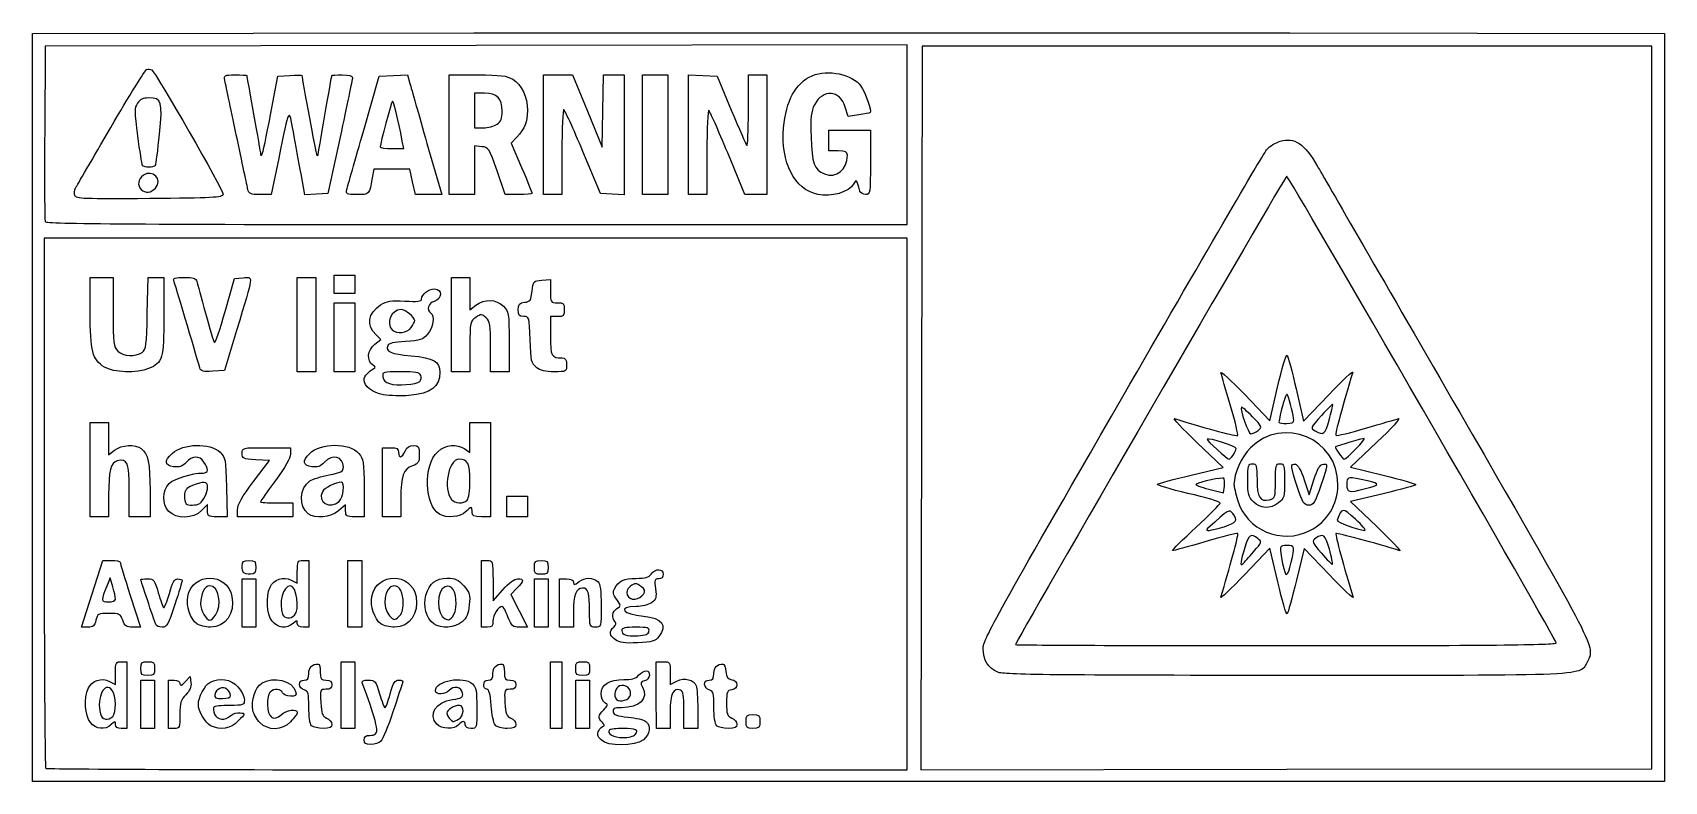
# Model space of a CAD drawing. Extents: x 11.81 to 19.34, y 118.47 to 121.92.
import ezdxf

# ---------------------------------------------------------------- set-up
doc = ezdxf.new("R2010")
doc.units = 0
doc.layers.add('Image', color=7, linetype='CONTINUOUS')

msp = doc.modelspace()

# ---------------------------------------------------------------- linework, layer by layer
at = {"layer": 'Image', "color": 7}
for points in [[(17.615572, 121.92126), (19.344285, 121.91846), (19.344285, 120.19253), (19.344285, 118.466599), (15.578825, 118.466599), (11.813367, 118.466599), (11.813367, 120.192529)], [(11.813367, 120.192529), (11.813367, 121.918452), (13.850113, 121.921252)], [(15.849688, 121.451394), (15.849688, 121.865676), (13.860739, 121.862976), (11.871791, 121.860276), (11.868991, 121.461994)], [(12.911362, 121.54383), (12.944752, 121.722293), (13.000432, 121.725493)], [(13.341224, 121.47261), (13.412754, 121.722225), (13.478204, 121.725325), (13.543654, 121.728425), (13.554634, 121.688105)], [(13.735932, 121.451367), (13.735932, 121.727536), (13.866051, 121.727496)], [(14.17143, 121.451367), (14.17143, 121.727536), (14.23826, 121.727536), (14.30509, 121.727536), (14.37369, 121.560927), (14.44229, 121.394317), (14.44519, 121.560927), (14.44809, 121.727536), (14.49562, 121.727536), (14.54315, 121.727536), (14.54315, 121.450812), (14.54315, 121.174088), (14.48836, 121.177288), (14.43357, 121.180488), (14.35292, 121.374212)], [(14.840608, 121.45189), (14.840608, 121.728567), (14.906918, 121.725367), (14.973228, 121.722167), (15.038018, 121.565397)], [(15.116688, 121.561068), (15.116688, 121.727478), (15.159178, 121.727478), (15.201658, 121.727478), (15.201658, 121.451309), (15.201658, 121.17514), (15.151198, 121.175339), (15.100738, 121.175539), (15.021228, 121.367452)], [(13.898919, 121.642567), (13.852769, 121.642567), (13.852769, 121.562897), (13.852769, 121.483227), (13.892899, 121.483227)], [(15.625758, 121.542633), (15.577098, 121.535633), (15.564108, 121.578993)], [(13.232722, 121.440847), (13.176562, 121.180611), (13.123072, 121.177411), (13.069592, 121.174311), (13.052212, 121.270411)], [(13.633424, 121.411443), (13.701234, 121.175106), (13.640604, 121.175106), (13.579974, 121.175106), (13.566904, 121.233526), (13.553834, 121.291946), (13.470804, 121.291946), (13.387774, 121.291946), (13.380774, 121.252116)], [(13.471714, 121.387602), (13.526144, 121.387602), (13.519444, 121.422157)], [(13.88618, 121.396283), (13.85278, 121.399583), (13.85278, 121.28738), (13.85278, 121.175177), (13.79436, 121.175177), (13.73594, 121.175177), (13.735932, 121.451367)], [(13.863027, 121.037085), (15.849653, 121.037085), (15.849688, 121.451394)], [(14.047674, 121.439846), (14.022114, 121.412386), (14.070214, 121.299774)], [(14.25631, 121.371682), (14.25631, 121.175177), (14.21382, 121.175177), (14.17134, 121.175177), (14.17143, 121.451367)], [(14.925498, 121.372272), (14.925498, 121.175141), (14.883018, 121.175141), (14.840538, 121.175141), (14.840608, 121.45189)], [(15.531022, 121.377061), (15.488542, 121.377061), (15.488542, 121.424861), (15.488542, 121.472661), (15.584142, 121.472661), (15.679742, 121.472661), (15.679742, 121.3239)], [(12.949032, 121.342614), (12.914862, 121.175319), (12.863522, 121.175319)], [(14.056284, 121.175178), (13.994254, 121.175178), (13.95691, 121.28408)], [(12.806542, 121.199219), (12.806592, 121.199097)], [(15.849684, 119.746543), (15.849684, 120.973371), (13.85808, 120.973371), (11.866475, 120.973371), (11.866475, 119.753625)], [(12.078917, 120.633123), (12.078917, 120.792793), (12.132027, 120.792793), (12.185137, 120.792793), (12.185137, 120.633465)], [(12.342562, 120.627265), (12.345962, 120.792783), (12.382392, 120.792783), (12.418822, 120.792783), (12.418822, 120.614574)], [(12.70182, 120.63591), (12.74446, 120.787431), (12.78444, 120.790831)], [(13.746556, 120.574997), (13.746556, 120.792746), (13.789036, 120.792746), (13.831526, 120.792746), (13.831526, 120.717626), (13.831526, 120.642506), (13.859516, 120.664516)], [(14.163456, 120.780114), (14.203286, 120.783414), (14.203286, 120.729664)], [(13.831528, 120.473766), (13.831528, 120.357171), (13.789048, 120.357171), (13.746568, 120.357171), (13.746556, 120.574997)], [(14.235156, 120.612174), (14.203286, 120.612174), (14.203286, 120.523024)], [(12.75484, 120.548483), (12.69876, 120.3626), (12.64464, 120.3594)], [(13.392366, 120.484215), (13.420656, 120.506475), (13.398506, 120.527115)], [(14.012098, 120.495776), (14.012098, 120.357209), (13.969618, 120.357209), (13.927128, 120.357209), (13.927128, 120.472367)], [(17.407585, 120.251855), (17.523458, 120.13047), (17.559438, 120.286634)], [(17.644738, 120.278124), (17.679298, 120.129899), (17.795658, 120.251569)], [(12.078915, 119.905876), (12.078915, 120.123625), (12.121395, 120.123625), (12.163875, 120.123625), (12.163875, 120.048505), (12.163875, 119.973375), (12.191865, 119.995385)], [(13.807968, 120.000871), (13.831568, 119.984341), (13.831568, 120.053991), (13.831568, 120.123641), (13.879368, 120.123641), (13.927168, 120.123641), (13.927168, 119.905892), (13.927168, 119.688143), (13.884678, 119.688143)], [(12.891495, 120.00682), (13.003025, 120.00682), (13.002939, 119.97761)], [(13.427895, 119.847451), (13.427895, 120.006779), (13.465065, 120.006779)], [(17.160018, 119.880077), (17.307261, 119.915027), (17.186572, 120.030732)], [(18.017583, 120.031633), (17.896448, 119.916226), (18.046792, 119.879716)], [(12.163882, 119.788404), (12.163882, 119.688187), (12.121392, 119.688187), (12.078912, 119.688187), (12.078915, 119.905876)], [(12.832586, 119.85048), (12.906466, 119.94836), (12.843216, 119.95156)], [(12.70775, 119.824969), (12.71095, 119.688179), (12.6658, 119.688197)], [(13.342904, 119.820286), (13.342904, 119.688104), (13.300414, 119.688104)], [(13.512865, 119.772381), (13.512865, 119.688101), (13.470375, 119.688101), (13.427895, 119.688101), (13.427895, 119.847451)], [(17.241329, 119.815474), (17.310189, 119.798414), (17.313589, 119.829274)], [(17.68229, 119.858083), (17.70561, 119.789043), (17.72702, 119.858083)], [(12.355072, 119.809648), (12.355072, 119.688187), (12.307272, 119.688187), (12.259472, 119.688187), (12.259472, 119.809811)], [(12.62066, 119.716227), (12.62066, 119.744237), (12.59265, 119.716227)], [(12.939309, 119.751876), (13.013659, 119.751876), (13.013659, 119.720006), (13.013659, 119.688136), (12.886197, 119.688136), (12.758734, 119.688136), (12.758716, 119.720361)], [(13.257934, 119.715604), (13.257934, 119.743104), (13.225254, 119.715604)], [(13.865179, 118.519697), (15.849701, 118.519697), (15.849684, 119.746543)], [(18.04629, 119.794196), (17.895442, 119.758416), (18.017079, 119.642324)], [(12.441932, 119.712827), (12.44191, 119.712711)], [(17.560027, 119.38755), (17.523567, 119.543173), (17.407779, 119.42179)], [(17.797096, 119.42123), (17.681826, 119.542043), (17.646056, 119.394675)], [(12.087981, 119.332258), (12.136601, 119.486276), (12.176801, 119.486276)], [(13.06146, 119.486267), (13.08801, 119.486267), (13.08801, 119.332249), (13.08801, 119.178232), (13.06146, 119.178232)], [(13.884629, 119.332237), (13.884629, 119.48629), (13.911179, 119.48629)], [(12.183529, 119.364128), (12.171419, 119.406618), (12.158339, 119.374748)], [(13.00723, 119.395667), (13.03491, 119.381307), (13.03491, 119.433787)], [(13.938139, 119.39335), (13.938547, 119.30041), (13.983287, 119.35095)], [(14.245773, 119.289757), (14.245773, 119.401288), (14.277643, 119.401288)], [(12.068911, 119.178207), (12.039351, 119.178207), (12.087981, 119.332258)], [(12.263941, 119.324259), (12.310521, 119.178207), (12.275421, 119.178207)], [(13.911117, 119.17827), (13.884567, 119.17827), (13.884629, 119.332237)], [(14.048417, 119.35803), (14.021097, 119.32951), (14.059177, 119.25388), (14.097257, 119.17826), (14.061387, 119.17826)], [(14.309513, 119.247907), (14.309513, 119.178167), (14.277643, 119.178167), (14.245773, 119.178167), (14.245773, 119.289757)], [(12.222339, 119.018959), (12.248889, 119.018959), (12.248889, 118.864941), (12.248889, 118.710924), (12.222339, 118.710924)], [(14.691898, 118.864927), (14.691898, 119.018945), (14.723768, 119.018945)], [(12.168109, 118.928339), (12.195789, 118.913999), (12.195789, 118.966479)], [(12.440062, 118.822442), (12.440062, 118.933972), (12.466612, 118.933972)], [(12.517062, 118.926032), (12.540962, 118.949932), (12.544262, 118.921812)], [(14.755638, 118.966645), (14.755638, 118.914345), (14.786318, 118.929645)], [(14.755668, 118.789262), (14.755668, 118.710892), (14.723798, 118.710892), (14.691928, 118.710892), (14.691898, 118.864927)], [(12.466662, 118.710952), (12.440112, 118.710952), (12.440062, 118.822442)], [(14.883138, 118.800312), (14.883138, 118.710892), (14.851268, 118.710892), (14.819398, 118.710892), (14.819398, 118.796202)]]:
    msp.add_lwpolyline(points, dxfattribs=at)
for points in [[(19.285864, 120.192645), (19.285864, 121.860281), (17.602294, 121.860281), (15.918725, 121.860281), (15.916025, 120.189956), (15.913325, 118.519633), (17.599583, 118.522333), (19.285841, 118.525033)], [(14.62817, 121.451367), (14.62817, 121.727536), (14.68659, 121.727536), (14.74501, 121.727536), (14.74501, 121.451367), (14.74501, 121.175198), (14.68659, 121.175198), (14.62817, 121.175198)], [(13.956629, 121.499757)], [(12.380373, 121.311223)], [(12.380252, 121.205464)], [(13.263684, 121.199006)], [(15.436738, 121.175643)], [(12.007967, 121.171226)], [(13.204833, 120.760916), (13.204833, 120.8034), (13.252633, 120.8034), (13.300433, 120.8034), (13.300433, 120.76092), (13.300433, 120.71843), (13.252633, 120.71843), (13.204833, 120.71843)], [(13.034889, 120.574997), (13.034889, 120.792746), (13.077379, 120.792746), (13.119859, 120.792746), (13.119859, 120.574997), (13.119859, 120.357248), (13.077379, 120.357248), (13.034889, 120.357248)], [(13.204839, 120.516577), (13.204839, 120.675905), (13.252639, 120.675905), (13.300439, 120.675905), (13.300439, 120.516577), (13.300439, 120.357249), (13.252639, 120.357249), (13.204839, 120.357249)], [(13.560071, 120.561475)], [(12.144669, 120.378796)], [(12.58503, 120.37534)], [(14.138076, 120.377529)], [(13.599852, 120.312605)], [(13.433129, 120.251482)], [(17.634096, 120.134266)], [(17.797073, 120.134097)], [(17.469016, 120.086864)], [(17.353832, 119.972277)], [(17.92095, 120.001477)], [(17.311489, 119.865624)], [(17.65103, 119.823593)], [(12.58455, 119.749471)], [(13.227909, 119.758811)], [(13.81879, 119.764586)], [(14.001477, 119.735915), (14.001477, 119.783715), (14.049277, 119.783715), (14.097077, 119.783715), (14.097077, 119.735915), (14.097077, 119.688115), (14.049277, 119.688115), (14.001477, 119.688115)], [(17.447818, 119.756721)], [(17.958142, 119.816224)], [(13.085182, 119.701384)], [(13.690851, 119.699593)], [(17.919042, 119.676467)], [(17.311928, 119.642227)], [(17.708273, 119.624442)], [(17.448376, 119.52647)], [(17.798229, 119.53846)], [(13.268561, 119.332238), (13.268561, 119.48629), (13.300431, 119.48629), (13.332301, 119.48629), (13.332301, 119.332273), (13.332301, 119.178256), (13.300431, 119.178256), (13.268561, 119.178256)], [(14.128939, 119.454446)], [(17.622097, 119.47768)], [(12.779955, 119.289768), (12.779955, 119.401298), (12.811825, 119.401298), (12.843695, 119.401298), (12.843695, 119.289768), (12.843695, 119.178239), (12.811825, 119.178239), (12.779955, 119.178239)], [(12.787021, 119.429676)], [(14.128932, 119.289757), (14.128932, 119.401288), (14.160802, 119.401288), (14.192662, 119.401288), (14.192662, 119.289757), (14.192662, 119.178228), (14.1608, 119.178228), (14.12893, 119.178228)], [(17.560046, 119.387561)], [(12.195659, 119.308358)], [(14.63243, 119.330228)], [(12.657201, 119.233709)], [(13.022134, 119.233413)], [(13.523487, 119.286858)], [(13.751086, 119.22682)], [(12.381344, 119.191522)], [(12.570694, 119.194224)], [(12.91884, 119.206222)], [(13.420445, 119.194193)], [(13.664738, 119.19424)], [(14.65806, 119.159679)], [(14.503338, 119.119759)], [(18.845055, 119.105493)], [(13.2367, 118.86493), (13.2367, 119.018948), (13.26857, 119.018948), (13.30044, 119.018948), (13.30044, 118.86493), (13.30044, 118.710913), (13.26857, 118.710913), (13.2367, 118.710913)], [(14.203291, 118.864927), (14.203291, 119.018945), (14.229841, 119.018945), (14.256391, 119.018945), (14.256391, 118.864927), (14.256391, 118.71091), (14.229841, 118.71091), (14.203291, 118.71091)], [(12.312595, 118.987079)], [(12.312599, 118.822442), (12.312599, 118.933972), (12.344469, 118.933972), (12.376339, 118.933972), (12.376339, 118.822442), (12.376339, 118.710912), (12.344469, 118.710912), (12.312599, 118.710912)], [(14.320132, 118.987079)], [(14.320132, 118.822447), (14.320132, 118.933977), (14.352002, 118.933977), (14.383872, 118.933977), (14.383872, 118.822447), (14.383872, 118.710918), (14.352002, 118.710918), (14.320132, 118.710918)], [(16.267956, 118.970458)], [(12.726859, 118.863625)], [(14.572918, 118.865852)], [(12.182992, 118.766147)], [(12.079729, 118.738904)], [(12.634558, 118.723596)], [(12.862355, 118.737578)], [(13.10077, 118.723653)], [(13.679176, 118.730366)], [(13.779094, 118.753768)], [(13.948297, 118.727008)], [(14.970161, 118.723666)], [(15.106152, 118.742776)], [(13.342898, 118.657806)], [(14.436745, 118.658049)], [(14.594908, 118.682672)]]:
    msp.add_lwpolyline(points, close=True, dxfattribs=at)
for points in [[(13.850113, 121.921252), (14.970324, 121.922752), (16.664781, 121.922752), (17.615572, 121.92126)], [(12.174531, 121.485519), (12.258541, 121.629908), (12.332777, 121.750157), (12.339507, 121.75274)], [(12.339507, 121.75274), (12.346307, 121.75534), (12.356747, 121.75434), (12.362867, 121.75054)], [(12.362867, 121.75054), (12.382477, 121.73823), (12.695474, 121.191831), (12.692398, 121.175286)], [(12.700092, 121.703636), (12.694892, 121.725976), (12.698092, 121.727536), (12.747892, 121.727536)], [(12.753282, 121.451367), (12.727062, 121.57697), (12.703132, 121.690492), (12.700092, 121.703636)], [(12.747892, 121.727536), (12.777222, 121.727536), (12.801202, 121.726136), (12.801202, 121.724536)], [(12.801202, 121.724536), (12.801202, 121.722836), (12.815532, 121.642976), (12.833072, 121.547024)], [(13.000432, 121.725493), (13.031052, 121.727293), (13.056112, 121.727293), (13.056112, 121.725493)], [(13.056112, 121.725493), (13.056152, 121.707383), (13.120822, 121.361925), (13.124942, 121.357805)], [(13.162302, 121.541703), (13.179822, 121.641023), (13.194152, 121.72347), (13.194162, 121.724931)], [(13.194162, 121.724931), (13.194166, 121.726431), (13.215672, 121.727631), (13.241972, 121.727631)], [(13.289322, 121.714361), (13.289076, 121.707061), (13.263612, 121.583977), (13.232722, 121.440847)], [(13.241972, 121.727631), (13.273372, 121.727631), (13.289612, 121.723131), (13.289322, 121.714361)], [(13.866051, 121.727496), (13.974615, 121.727464), (14.001587, 121.724096), (14.028884, 121.707506)], [(14.028884, 121.707506), (14.070724, 121.681996), (14.097074, 121.626236), (14.097074, 121.563248)], [(15.279443, 121.483229), (15.290363, 121.60972), (15.334843, 121.690863), (15.411194, 121.723529)], [(15.411194, 121.723529), (15.483844, 121.754609), (15.597294, 121.730529), (15.636188, 121.675869)], [(13.554634, 121.688105), (13.560734, 121.665925), (13.596134, 121.541429), (13.633424, 121.411443)], [(13.980229, 121.560007), (13.980229, 121.619357), (13.957369, 121.642567), (13.898919, 121.642567)], [(15.564108, 121.578993), (15.540508, 121.657773), (15.459973, 121.663653), (15.421561, 121.589393)], [(15.636188, 121.675869), (15.656478, 121.647319), (15.686688, 121.560602), (15.678778, 121.553563)], [(12.296951, 121.596683), (12.282501, 121.574633), (12.282541, 121.558833), (12.297353, 121.445914)], [(12.348721, 121.621313), (12.323181, 121.621313), (12.308521, 121.614413), (12.296951, 121.596683)], [(12.398951, 121.453747), (12.414061, 121.606025), (12.409481, 121.621313), (12.348721, 121.621313)], [(13.017092, 121.46464), (12.996312, 121.579527), (12.998092, 121.582706), (12.949032, 121.342614)], [(13.473604, 121.606838), (13.468604, 121.601838), (13.417894, 121.410875), (13.417484, 121.395602)], [(13.519444, 121.422157), (13.499644, 121.524149), (13.478014, 121.611246), (13.473604, 121.606838)], [(13.956629, 121.499767), (13.974519, 121.512307), (13.980229, 121.526887), (13.980229, 121.560007)], [(14.097074, 121.563248), (14.097074, 121.508598), (14.086054, 121.481068), (14.047674, 121.439846)], [(14.26431, 121.568062), (14.25991, 121.568131), (14.25631, 121.479752), (14.25631, 121.371682)], [(14.35292, 121.374212), (14.30857, 121.480761), (14.26869, 121.567992), (14.26431, 121.568062)], [(14.933598, 121.564385), (14.929198, 121.567185), (14.925498, 121.480695), (14.925498, 121.372272)], [(15.021228, 121.367452), (14.977498, 121.473004), (14.938068, 121.561624), (14.933598, 121.564385)], [(15.038018, 121.565397), (15.073648, 121.479177), (15.105948, 121.405483), (15.109788, 121.401643)], [(15.109788, 121.401643), (15.113588, 121.397843), (15.116688, 121.469543), (15.116688, 121.561068)], [(15.421561, 121.589393), (15.405791, 121.558923), (15.403041, 121.532513), (15.406051, 121.440801)], [(15.678778, 121.553563), (15.676378, 121.551463), (15.652518, 121.546563), (15.625758, 121.542633)], [(12.011523, 121.205814), (12.017123, 121.215214), (12.090523, 121.341131), (12.174531, 121.485519)], [(12.833072, 121.547024), (12.850602, 121.451074), (12.864942, 121.36801), (12.864942, 121.362432)], [(12.871442, 121.358832), (12.875042, 121.362432), (12.893002, 121.445672), (12.911362, 121.54383)], [(13.130442, 121.356705), (13.130446, 121.359105), (13.144782, 121.442385), (13.162302, 121.541703)], [(13.892899, 121.483227), (13.914969, 121.483227), (13.943649, 121.490727), (13.956629, 121.499757)], [(15.436739, 121.175637), (15.328513, 121.199917), (15.265608, 121.32293), (15.279443, 121.483229)], [(11.868991, 121.461994), (11.867491, 121.242938), (11.868511, 121.057719), (11.871291, 121.050395)], [(12.297353, 121.445914), (12.306453, 121.376544), (12.316283, 121.315926), (12.319183, 121.311218)], [(12.380371, 121.311222), (12.383271, 121.315922), (12.391641, 121.380072), (12.398951, 121.453747)], [(12.806592, 121.199097), (12.803492, 121.212237), (12.779502, 121.325763), (12.753282, 121.451367)], [(13.052212, 121.270411), (13.042612, 121.323271), (13.026852, 121.41067), (13.017092, 121.46464)], [(13.263624, 121.199097), (13.267024, 121.212237), (13.301894, 121.335323), (13.341224, 121.47261)], [(15.406051, 121.440801), (15.410051, 121.32007), (15.420881, 121.290068), (15.467691, 121.270681)], [(17.510521, 121.38513), (17.522321, 121.39837), (17.549721, 121.41453), (17.571411, 121.42102)], [(17.571411, 121.42102), (17.637581, 121.44084), (17.681625, 121.41112), (17.743694, 121.304879)], [(12.864942, 121.362432), (12.864942, 121.356832), (12.867842, 121.355232), (12.871442, 121.358832)], [(13.124942, 121.357805), (13.127942, 121.354805), (13.130442, 121.354205), (13.130442, 121.356705)], [(13.417484, 121.395602), (13.417368, 121.391202), (13.441764, 121.387602), (13.471714, 121.387602)], [(13.95691, 121.28408), (13.9209, 121.389093), (13.91839, 121.393073), (13.88618, 121.396283)], [(15.467691, 121.270681), (15.521401, 121.248441), (15.573502, 121.290701), (15.573502, 121.356511)], [(15.573502, 121.356511), (15.573502, 121.373411), (15.565902, 121.377061), (15.531022, 121.377061)], [(15.679742, 121.3239), (15.679742, 121.181509), (15.678852, 121.175193), (15.658162, 121.175193)], [(16.844635, 120.243246), (17.19907, 120.85804), (17.49872, 121.371887), (17.510521, 121.38513)], [(12.324862, 121.264374), (12.299532, 121.246634), (12.295142, 121.218144), (12.314722, 121.198564)], [(12.319183, 121.311218), (12.326083, 121.300108), (12.373503, 121.300108), (12.380373, 121.311223)], [(12.380252, 121.205524), (12.414692, 121.243574), (12.367212, 121.294034), (12.324862, 121.264374)], [(13.380774, 121.252116), (13.367134, 121.175176), (13.367084, 121.175106), (13.310204, 121.175106)], [(14.070214, 121.299774), (14.096674, 121.237844), (14.118314, 121.18447), (14.118314, 121.181178)], [(15.631612, 121.191133), (15.613832, 121.248033), (15.615522, 121.245913), (15.604142, 121.225653)], [(17.60119, 121.260145), (17.59479, 121.260145), (16.348911, 119.108981), (16.348911, 119.097923)], [(18.845055, 119.105448), (18.845055, 119.121448), (17.610426, 121.260145), (17.60119, 121.260145)], [(17.743694, 121.304879), (17.771974, 121.256459), (18.067198, 120.745383), (18.399748, 120.169155)], [(12.007923, 121.171144), (12.004223, 121.180744), (12.005823, 121.196354), (12.011523, 121.205814)], [(12.314722, 121.198564), (12.333202, 121.180084), (12.359782, 121.182914), (12.380252, 121.205464)], [(12.692398, 121.175286), (12.689898, 121.161596), (12.642058, 121.158956), (12.352057, 121.156546)], [(12.863522, 121.175319), (12.819032, 121.175319), (12.811432, 121.178519), (12.806542, 121.199219)], [(13.310204, 121.175106), (13.260934, 121.175106), (13.257994, 121.176606), (13.263684, 121.199006)], [(14.118314, 121.181178), (14.118314, 121.177878), (14.090394, 121.175178), (14.056284, 121.175178)], [(15.604142, 121.225653), (15.582182, 121.186533), (15.498975, 121.161673), (15.436738, 121.175643)], [(15.658162, 121.175193), (15.646292, 121.175193), (15.634342, 121.182393), (15.631612, 121.191133)], [(12.352057, 121.156546), (12.04702, 121.154046), (12.014035, 121.155346), (12.007967, 121.171226)], [(11.871291, 121.050395), (11.875391, 121.039795), (12.280523, 121.037085), (13.863027, 121.037085)], [(12.78444, 120.790831), (12.83254, 120.794931), (12.83483, 120.813681), (12.75484, 120.548483)], [(12.46448, 120.778554), (12.46038, 120.789244), (12.47228, 120.792744), (12.51257, 120.792744)], [(12.585045, 120.375312), (12.561715, 120.456542), (12.468818, 120.767251), (12.46448, 120.778554)], [(12.51257, 120.792744), (12.55443, 120.792744), (12.56726, 120.788644), (12.57144, 120.774154)], [(12.57144, 120.774154), (12.57434, 120.763934), (12.59227, 120.698204), (12.61119, 120.628103)], [(13.60837, 120.692719), (13.60837, 120.714759), (13.63978, 120.739679), (13.66755, 120.739679)], [(13.66755, 120.739679), (13.70494, 120.739679), (13.7043, 120.691629), (13.666809, 120.682209)], [(14.083796, 120.677854), (14.109886, 120.680854), (14.113576, 120.686354), (14.118316, 120.729014)], [(14.118316, 120.729014), (14.123516, 120.775474), (14.124716, 120.776904), (14.163456, 120.780114)], [(14.203286, 120.729664), (14.203286, 120.677014), (14.20394, 120.675914), (14.235156, 120.675914)], [(13.398506, 120.527115), (13.351536, 120.570875), (13.360306, 120.628638), (13.419566, 120.665979)], [(13.419566, 120.665979), (13.448636, 120.684289), (13.467006, 120.687169), (13.53136, 120.683519)], [(13.53136, 120.683519), (13.58909, 120.680219), (13.60837, 120.682541), (13.60837, 120.692719)], [(13.666809, 120.682209), (13.639789, 120.675409), (13.629709, 120.641229), (13.650869, 120.628149)], [(13.859516, 120.664516), (13.898366, 120.695076), (13.953166, 120.693316), (13.986028, 120.660416)], [(13.986028, 120.660416), (14.011048, 120.635396), (14.012098, 120.628736), (14.012098, 120.495776)], [(14.054586, 120.643334), (14.054586, 120.669434), (14.059286, 120.675044), (14.083796, 120.677854)], [(14.235156, 120.675914), (14.263476, 120.675914), (14.267026, 120.672314), (14.267026, 120.644044)], [(12.144667, 120.378812), (12.088937, 120.412792), (12.078917, 120.451542), (12.078917, 120.633123)], [(12.185137, 120.633465), (12.185137, 120.488299), (12.187037, 120.472248), (12.206387, 120.452893)], [(12.318542, 120.446693), (12.337142, 120.460283), (12.339492, 120.477913), (12.342562, 120.627265)], [(12.418822, 120.614574), (12.418822, 120.416076), (12.414022, 120.399363), (12.348732, 120.372096)], [(12.61119, 120.628103), (12.63012, 120.558003), (12.64866, 120.496983), (12.65239, 120.492514)], [(12.65239, 120.492514), (12.65609, 120.488114), (12.67837, 120.552574), (12.70182, 120.63591)], [(13.513631, 120.644085), (13.469941, 120.644085), (13.442181, 120.580945), (13.472511, 120.550615)], [(13.576601, 120.593345), (13.576601, 120.609555), (13.533741, 120.644085), (13.513631, 120.644085)], [(13.560071, 120.561475), (13.569171, 120.574455), (13.576601, 120.588795), (13.576601, 120.593345)], [(13.650869, 120.628149), (13.670259, 120.616169), (13.661909, 120.560779), (13.636219, 120.530909)], [(13.858358, 120.60794), (13.832368, 120.59091), (13.831528, 120.58673), (13.831528, 120.473766)], [(13.906158, 120.60654), (13.886518, 120.62432), (13.883478, 120.6244), (13.858358, 120.60794)], [(13.927128, 120.472367), (13.927128, 120.573573), (13.924628, 120.589866), (13.906158, 120.60654)], [(14.080146, 120.612174), (14.058956, 120.612174), (14.054586, 120.617474), (14.054586, 120.643334)], [(14.109356, 120.505001), (14.105756, 120.610113), (14.105156, 120.612174), (14.080146, 120.612174)], [(14.267026, 120.644044), (14.267026, 120.615724), (14.263426, 120.612174), (14.235156, 120.612174)], [(13.534501, 120.497209), (13.480551, 120.494209), (13.456321, 120.488409), (13.452151, 120.477479)], [(13.472511, 120.550615), (13.493631, 120.529495), (13.541861, 120.535465), (13.560071, 120.561475)], [(13.636219, 120.530909), (13.613859, 120.504919), (13.602129, 120.501019), (13.534501, 120.497209)], [(14.138086, 120.377538), (14.115266, 120.395998), (14.112686, 120.407458), (14.109356, 120.505001)], [(14.203286, 120.523024), (14.203286, 120.429414), (14.207686, 120.420979), (14.257266, 120.420979)], [(12.206387, 120.452893), (12.231397, 120.427883), (12.288447, 120.424733), (12.318542, 120.446693)], [(13.382666, 120.389055), (13.353856, 120.407295), (13.359026, 120.457985), (13.392366, 120.484215)], [(13.452151, 120.477479), (13.441721, 120.450319), (13.466791, 120.439609), (13.560798, 120.431039)], [(13.560798, 120.431039), (13.664023, 120.421639), (13.693365, 120.404779), (13.693365, 120.354939)], [(14.257266, 120.420979), (14.272826, 120.420979), (14.277636, 120.413379), (14.277636, 120.389109)], [(17.559438, 120.286634), (17.579228, 120.372524), (17.598738, 120.439095), (17.602798, 120.434572)], [(17.602798, 120.434572), (17.606898, 120.430072), (17.625728, 120.359652), (17.644738, 120.278124)], [(12.348732, 120.372096), (12.294492, 120.349436), (12.187047, 120.352956), (12.144669, 120.378796)], [(12.64464, 120.3594), (12.6, 120.3568), (12.58956, 120.35957), (12.58503, 120.37534)], [(13.342916, 120.320535), (13.342916, 120.335835), (13.366576, 120.362735), (13.387866, 120.371655)], [(13.387866, 120.371655), (13.397666, 120.375755), (13.396266, 120.380455), (13.382666, 120.389055)], [(13.512441, 120.357295), (13.429741, 120.357295), (13.426531, 120.356405), (13.429781, 120.333835)], [(13.604881, 120.340645), (13.599781, 120.353865), (13.580771, 120.357295), (13.512441, 120.357295)], [(13.693365, 120.354939), (13.693365, 120.287569), (13.652395, 120.256979), (13.549969, 120.247882)], [(14.220396, 120.357239), (14.179886, 120.357239), (14.155816, 120.363239), (14.138076, 120.377529)], [(14.277636, 120.389109), (14.277636, 120.357639), (14.276896, 120.357239), (14.220396, 120.357239)], [(17.297602, 120.351997), (17.294402, 120.363677), (17.343862, 120.318617), (17.407585, 120.251855)], [(17.342132, 120.199631), (17.320872, 120.271741), (17.300842, 120.340313), (17.297602, 120.351997)], [(17.795658, 120.251569), (17.859658, 120.318489), (17.909433, 120.364958), (17.906273, 120.354835)], [(17.906273, 120.354835), (17.859633, 120.205412), (17.823133, 120.069211), (17.828333, 120.064014)], [(13.433206, 120.251455), (13.380936, 120.260555), (13.342916, 120.289615), (13.342916, 120.320535)], [(13.429781, 120.333835), (13.431781, 120.319635), (13.443661, 120.307245), (13.459731, 120.302475)], [(13.459731, 120.302475), (13.495381, 120.291865), (13.585644, 120.298375), (13.599852, 120.312605)], [(13.599881, 120.312595), (13.606181, 120.318895), (13.608381, 120.331495), (13.604881, 120.340645)], [(13.549969, 120.247882), (13.514919, 120.244782), (13.462339, 120.246382), (13.433129, 120.251482)], [(16.200205, 119.079858), (16.200205, 119.120768), (16.266245, 119.239983), (16.844635, 120.243246)], [(17.374932, 120.062679), (17.378132, 120.065879), (17.363372, 120.127519), (17.342132, 120.199631)], [(17.392556, 120.193587), (17.383856, 120.184887), (17.424106, 120.07054), (17.435766, 120.070854)], [(17.443116, 120.150037), (17.417476, 120.176157), (17.394726, 120.195757), (17.392556, 120.193587)], [(17.581256, 120.197986), (17.571256, 120.160016), (17.564276, 120.126546), (17.565736, 120.123626)], [(17.605596, 120.251096), (17.602096, 120.260096), (17.591546, 120.237086), (17.581256, 120.197986)], [(17.634106, 120.134256), (17.634039, 120.150786), (17.616366, 120.223266), (17.605596, 120.251096)], [(17.814283, 120.205787), (17.814017, 120.210187), (17.790333, 120.187687), (17.761623, 120.155637)], [(17.797063, 120.134097), (17.806763, 120.169067), (17.814523, 120.201327), (17.814283, 120.205787)], [(17.186572, 120.030732), (17.120202, 120.094372), (17.073867, 120.14399), (17.083624, 120.140999)], [(17.083624, 120.140999), (17.239184, 120.093309), (17.370314, 120.058059), (17.374932, 120.062679)], [(17.837391, 119.836265), (17.83837, 120.049656), (17.584355, 120.156294), (17.43375, 120.00569)], [(17.469006, 120.086867), (17.489016, 120.101997), (17.488126, 120.104177), (17.443116, 120.150037)], [(17.565736, 120.123626), (17.567236, 120.120726), (17.583196, 120.118326), (17.601276, 120.118326)], [(17.601276, 120.118326), (17.623446, 120.118326), (17.634136, 120.123526), (17.634096, 120.134266)], [(17.761623, 120.155637), (17.710083, 120.098097), (17.709713, 120.097187), (17.732873, 120.084317)], [(17.732873, 120.084317), (17.771853, 120.062657), (17.778673, 120.067937), (17.797073, 120.134097)], [(17.965563, 120.096404), (18.037423, 120.117834), (18.105789, 120.137994), (18.117473, 120.141204)], [(18.117473, 120.141204), (18.129153, 120.144404), (18.084203, 120.095104), (18.017583, 120.031633)], [(18.399748, 120.169155), (19.037879, 119.063428), (19.02473, 119.089079), (18.988919, 119.019828)], [(17.233987, 120.045657), (17.229787, 120.041457), (17.326597, 119.953907), (17.335582, 119.953757)], [(17.368281, 120.002397), (17.368613, 120.013767), (17.242669, 120.054337), (17.233987, 120.045657)], [(17.435766, 120.070854), (17.442666, 120.07104), (17.457616, 120.078254), (17.469016, 120.086864)], [(17.958616, 120.049277), (17.949716, 120.049277), (17.834361, 120.015607), (17.82716, 120.010917)], [(17.828333, 120.064014), (17.831933, 120.060414), (17.893693, 120.074984), (17.965563, 120.096404)], [(17.920956, 120.001477), (17.946756, 120.027767), (17.963706, 120.049277), (17.958616, 120.049277)], [(12.191865, 119.995385), (12.223675, 120.020405), (12.286725, 120.024265), (12.314822, 120.002985)], [(12.314822, 120.002985), (12.345912, 119.979365), (12.355072, 119.935375), (12.355072, 119.809648)], [(12.464045, 119.919155), (12.421875, 119.925355), (12.419675, 119.945605), (12.457345, 119.980545)], [(12.457345, 119.980545), (12.507975, 120.027475), (12.631582, 120.030235), (12.6792, 119.985545)], [(12.604185, 119.940695), (12.582755, 119.971295), (12.551295, 119.970695), (12.521955, 119.939195)], [(12.6792, 119.985545), (12.70295, 119.963235), (12.70472, 119.953265), (12.70775, 119.824969)], [(12.779966, 119.98077), (12.779966, 120.00677), (12.780191, 120.00682), (12.891495, 120.00682)], [(12.843216, 119.95156), (12.784016, 119.95446), (12.779966, 119.95636), (12.779966, 119.98077)], [(13.002939, 119.97761), (13.002882, 119.95839), (12.979269, 119.91657), (12.933899, 119.855326)], [(13.101302, 119.919104), (13.059942, 119.925204), (13.056992, 119.944844), (13.092102, 119.980004)], [(13.092102, 119.980004), (13.142102, 120.030004), (13.275878, 120.030404), (13.318654, 119.980658)], [(13.247352, 119.916244), (13.247352, 119.966754), (13.197052, 119.979824), (13.159212, 119.939144)], [(13.318654, 119.980658), (13.341094, 119.954568), (13.342904, 119.942608), (13.342904, 119.820286)], [(13.465065, 120.006779), (13.495155, 120.006779), (13.502245, 120.002679), (13.502245, 119.985529)], [(13.502245, 119.985529), (13.502245, 119.956189), (13.517635, 119.958919), (13.532175, 119.990829)], [(13.532175, 119.990829), (13.540475, 120.008939), (13.552785, 120.017379), (13.571055, 120.017379)], [(13.597835, 119.975929), (13.597835, 119.939409), (13.594035, 119.933159), (13.565905, 119.923349)], [(13.571055, 120.017379), (13.595115, 120.017379), (13.597835, 120.013079), (13.597835, 119.975929)], [(13.690786, 119.699595), (13.620706, 119.740415), (13.615626, 119.926913), (13.682986, 119.988191)], [(13.682986, 119.988191), (13.719746, 120.021661), (13.770876, 120.026851), (13.807968, 120.000871)], [(17.335582, 119.953757), (17.337782, 119.95372), (17.346072, 119.962057), (17.353832, 119.972277)], [(17.353831, 119.972267), (17.361531, 119.982487), (17.368091, 119.996047), (17.368281, 120.002397)], [(17.43375, 120.00569), (17.39287, 119.96481), (17.358, 119.887086), (17.358, 119.836838)], [(17.82716, 120.010917), (17.82166, 120.007317), (17.85883, 119.953677), (17.86685, 119.953677)], [(17.86685, 119.953677), (17.87085, 119.953677), (17.89514, 119.975187), (17.92095, 120.001477)], [(12.204042, 119.945583), (12.173522, 119.937583), (12.163882, 119.899843), (12.163882, 119.788404)], [(12.259472, 119.809811), (12.259472, 119.93953), (12.251872, 119.958096), (12.204042, 119.945583)], [(12.521955, 119.939195), (12.503845, 119.919715), (12.490775, 119.915195), (12.464045, 119.919155)], [(12.599985, 119.889945), (12.624965, 119.889945), (12.626535, 119.908775), (12.604185, 119.940695)], [(13.159212, 119.939144), (13.141102, 119.919664), (13.128032, 119.915144), (13.101302, 119.919104)], [(13.182392, 119.881604), (13.237742, 119.891894), (13.247352, 119.897024), (13.247352, 119.916244)], [(13.565905, 119.923349), (13.524305, 119.908849), (13.512865, 119.876289), (13.512865, 119.772381)], [(13.78106, 119.953664), (13.73205, 119.953664), (13.7065, 119.816035), (13.74655, 119.767786)], [(13.83153, 119.852755), (13.83153, 119.933845), (13.82163, 119.953664), (13.78106, 119.953664)], [(17.421719, 119.857598), (17.421719, 119.925348), (17.423719, 119.932428), (17.442969, 119.932428)], [(17.442969, 119.932428), (17.462149, 119.932428), (17.464219, 119.925328), (17.464219, 119.859368)], [(17.549199, 119.852958), (17.549199, 119.925338), (17.551099, 119.932418), (17.570449, 119.932418)], [(17.570449, 119.932418), (17.589779, 119.932418), (17.591699, 119.925318), (17.591699, 119.853528)], [(17.65097, 119.823601), (17.6188, 119.920191), (17.61744, 119.935182), (17.64127, 119.930563)], [(17.64127, 119.930563), (17.6524, 119.928463), (17.66761, 119.901523), (17.68229, 119.858083)], [(17.72702, 119.858083), (17.74345, 119.911083), (17.75354, 119.927903), (17.77046, 119.930453)], [(17.77046, 119.930453), (17.79183, 119.933653), (17.79153, 119.930932), (17.7602, 119.837513)], [(12.44191, 119.712711), (12.4099, 119.746791), (12.41073, 119.808471), (12.44371, 119.841375)], [(12.44371, 119.841375), (12.4666, 119.864265), (12.549225, 119.889945), (12.599985, 119.889945)], [(12.55125, 119.832121), (12.52128, 119.819601), (12.51442, 119.811021), (12.51442, 119.786091)], [(12.62063, 119.825521), (12.62063, 119.851541), (12.60203, 119.853291), (12.55125, 119.832121)], [(12.58452, 119.749371), (12.60186, 119.760941), (12.62063, 119.800531), (12.62063, 119.825521)], [(12.758716, 119.720361), (12.758716, 119.743791), (12.778906, 119.779341), (12.832586, 119.85048)], [(12.933899, 119.855326), (12.895969, 119.804136), (12.864949, 119.759926), (12.864949, 119.757076)], [(13.085192, 119.701401), (13.041242, 119.734771), (13.045372, 119.822338), (13.092392, 119.853124)], [(13.092392, 119.853124), (13.106162, 119.862124), (13.146652, 119.874964), (13.182392, 119.881604)], [(13.238289, 119.847451), (13.212489, 119.847451), (13.160559, 119.821471), (13.151129, 119.803851)], [(13.227899, 119.758811), (13.247479, 119.776531), (13.255789, 119.847451), (13.238289, 119.847451)], [(13.81878, 119.764595), (13.82638, 119.772195), (13.83153, 119.808265), (13.83153, 119.852755)], [(17.145583, 119.795827), (17.063813, 119.814917), (17.000481, 119.833807), (17.004843, 119.837827)], [(17.004843, 119.837827), (17.009243, 119.841827), (17.079033, 119.860857), (17.160018, 119.880077)], [(17.182909, 119.838594), (17.177109, 119.835194), (17.203449, 119.824844), (17.241329, 119.815474)], [(17.311519, 119.865614), (17.305819, 119.871314), (17.201413, 119.849344), (17.182909, 119.838594)], [(17.313589, 119.829274), (17.315489, 119.846244), (17.314478, 119.862594), (17.311489, 119.865624)], [(17.358, 119.836838), (17.358, 119.827238), (17.3652, 119.795218), (17.37399, 119.765608)], [(17.447799, 119.756691), (17.425049, 119.779441), (17.421719, 119.792301), (17.421719, 119.857598)], [(17.464219, 119.859368), (17.464219, 119.777448), (17.477969, 119.75562), (17.522509, 119.766798)], [(17.522509, 119.766798), (17.548039, 119.773198), (17.549199, 119.776948), (17.549199, 119.852958)], [(17.591699, 119.853528), (17.591699, 119.780948), (17.589499, 119.772878), (17.563709, 119.752621)], [(17.70318, 119.741243), (17.68176, 119.741243), (17.67476, 119.752303), (17.65103, 119.823593)], [(17.7602, 119.837513), (17.73187, 119.753043), (17.72489, 119.741243), (17.70318, 119.741243)], [(17.708269, 119.62444), (17.789919, 119.66646), (17.836948, 119.743602), (17.837391, 119.836265)], [(17.974072, 119.853614), (17.886002, 119.875004), (17.878472, 119.873674), (17.878472, 119.836834)], [(17.878472, 119.836834), (17.878472, 119.800894), (17.889142, 119.798134), (17.958142, 119.816224)], [(17.958132, 119.816234), (18.032652, 119.835774), (18.034042, 119.839044), (17.974072, 119.853614)], [(18.197136, 119.836596), (18.197136, 119.832996), (18.129256, 119.813886), (18.04629, 119.794196)], [(18.046792, 119.879716), (18.129482, 119.859636), (18.197136, 119.840226), (18.197136, 119.836596)], [(11.866475, 119.753625), (11.866475, 119.082765), (11.869675, 118.530691), (11.873575, 118.526797)], [(12.51442, 119.786091), (12.51442, 119.769241), (12.51762, 119.752261), (12.52152, 119.748371)], [(12.52152, 119.748371), (12.53092, 119.738971), (12.56987, 119.739671), (12.58455, 119.749471)], [(12.864949, 119.757076), (12.864949, 119.754276), (12.898409, 119.751876), (12.939309, 119.751876)], [(13.151129, 119.803851), (13.125649, 119.756231), (13.185949, 119.720861), (13.227909, 119.758811)], [(13.74655, 119.767786), (13.76244, 119.748646), (13.80113, 119.746936), (13.81879, 119.764586)], [(17.294254, 119.752057), (17.294254, 119.757057), (17.227354, 119.776737), (17.145583, 119.795827)], [(17.182653, 119.639499), (17.244033, 119.696419), (17.294254, 119.747069), (17.294254, 119.752057)], [(17.37399, 119.765608), (17.41546, 119.625965), (17.577915, 119.55736), (17.708273, 119.624442)], [(17.563709, 119.752621), (17.525829, 119.722821), (17.480079, 119.724421), (17.447818, 119.756721)], [(12.59265, 119.716227), (12.55448, 119.678057), (12.476243, 119.676287), (12.441932, 119.712827)], [(12.6658, 119.688197), (12.62411, 119.688215), (12.62066, 119.690297), (12.62066, 119.716227)], [(13.225254, 119.715604), (13.188924, 119.685034), (13.116408, 119.677664), (13.085182, 119.701384)], [(13.300414, 119.688104), (13.261784, 119.688104), (13.257934, 119.690604), (13.257934, 119.715604)], [(13.810348, 119.709393), (13.787118, 119.686163), (13.722958, 119.680923), (13.690851, 119.699593)], [(13.836898, 119.730643), (13.833998, 119.730643), (13.822028, 119.721043), (13.810348, 119.709393)], [(13.842198, 119.709393), (13.842198, 119.721073), (13.839798, 119.730643), (13.836898, 119.730643)], [(13.884678, 119.688143), (13.849268, 119.688143), (13.842198, 119.691743), (13.842198, 119.709393)], [(17.352699, 119.702967), (17.336649, 119.724177), (17.336509, 119.724087), (17.236378, 119.633527)], [(17.311919, 119.642277), (17.371519, 119.661067), (17.377589, 119.670087), (17.352699, 119.702967)], [(17.834371, 119.672527), (17.830971, 119.663127), (17.928931, 119.626507), (17.961522, 119.624997)], [(17.919041, 119.676527), (17.859261, 119.731667), (17.855701, 119.731507), (17.834371, 119.672527)], [(17.961522, 119.624997), (17.969222, 119.62464), (17.950112, 119.647807), (17.919042, 119.676467)], [(17.074614, 119.532447), (17.072614, 119.534447), (17.121274, 119.582587), (17.182653, 119.639499)], [(17.236378, 119.633527), (17.220538, 119.619207), (17.249318, 119.622537), (17.311928, 119.642227)], [(17.375483, 119.610417), (17.372383, 119.613517), (17.304253, 119.596407), (17.224032, 119.572447)], [(17.296923, 119.316339), (17.337163, 119.446326), (17.379833, 119.60606), (17.375483, 119.610417)], [(17.468416, 119.58722), (17.435536, 119.61211), (17.426516, 119.60605), (17.407726, 119.54644)], [(17.798219, 119.53846), (17.779489, 119.60522), (17.769159, 119.61345), (17.735249, 119.58866)], [(17.82875, 119.61006), (17.82435, 119.60576), (17.86582, 119.451203), (17.90745, 119.316349)], [(18.122782, 119.53131), (18.015553, 119.56549), (17.833058, 119.61437), (17.82875, 119.61006)], [(18.017079, 119.642324), (18.083979, 119.578464), (18.131546, 119.528516), (18.122782, 119.53131)], [(17.224032, 119.572447), (17.143812, 119.548487), (17.076573, 119.530487), (17.074614, 119.532447)], [(17.407726, 119.54644), (17.387996, 119.48383), (17.384656, 119.45506), (17.399026, 119.47089)], [(17.399026, 119.47089), (17.404026, 119.47639), (17.426256, 119.50145), (17.448376, 119.52647)], [(17.448336, 119.52648), (17.486916, 119.57011), (17.487736, 119.5726), (17.468416, 119.58722)], [(17.602287, 119.55533), (17.566187, 119.55533), (17.565977, 119.554458), (17.582627, 119.47158)], [(17.622097, 119.47772), (17.639557, 119.54989), (17.638177, 119.55533), (17.602287, 119.55533)], [(17.735249, 119.58866), (17.716479, 119.57494), (17.717859, 119.5713), (17.761489, 119.51956)], [(17.761489, 119.51956), (17.786819, 119.48952), (17.809529, 119.46693), (17.811959, 119.46936)], [(17.811959, 119.46936), (17.814359, 119.47176), (17.808259, 119.50288), (17.798229, 119.53846)], [(12.176801, 119.486276), (12.198911, 119.486276), (12.217081, 119.482676), (12.217181, 119.478276)], [(12.217181, 119.478276), (12.217281, 119.473876), (12.238321, 119.404586), (12.263941, 119.324259)], [(12.779941, 119.461526), (12.779941, 119.481986), (12.785541, 119.486316), (12.811811, 119.486316)], [(12.787041, 119.429656), (12.783141, 119.433556), (12.779941, 119.447896), (12.779941, 119.461526)], [(12.811811, 119.486316), (12.840141, 119.486316), (12.843681, 119.482716), (12.843681, 119.454446)], [(12.843681, 119.454446), (12.843681, 119.428146), (12.839381, 119.422576), (12.818891, 119.422576)], [(13.03491, 119.433787), (13.03491, 119.482687), (13.03681, 119.486267), (13.06146, 119.486267)], [(13.911179, 119.48629), (13.937449, 119.48629), (13.937739, 119.485312), (13.938139, 119.39335)], [(14.128939, 119.454446), (14.128939, 119.482766), (14.132539, 119.486316), (14.160809, 119.486316)], [(14.160809, 119.422576), (14.132479, 119.422576), (14.128939, 119.426176), (14.128939, 119.454446)], [(14.160809, 119.486316), (14.189129, 119.486316), (14.192669, 119.482716), (14.192669, 119.454446)], [(14.192669, 119.454446), (14.192669, 119.426126), (14.189069, 119.422576), (14.160809, 119.422576)], [(14.668429, 119.423799), (14.687459, 119.450969), (14.723739, 119.450159), (14.723739, 119.422599)], [(17.582627, 119.47158), (17.596277, 119.40361), (17.604457, 119.40489), (17.622097, 119.47768)], [(12.158339, 119.374748), (12.127499, 119.299618), (12.127779, 119.295078), (12.163139, 119.295078)], [(12.312584, 119.397981), (12.312584, 119.399881), (12.326674, 119.401281), (12.343904, 119.401281)], [(12.381354, 119.191518), (12.370994, 119.219458), (12.312584, 119.394825), (12.312584, 119.397981)], [(12.343904, 119.401281), (12.373124, 119.401281), (12.376424, 119.396981), (12.393184, 119.337261)], [(12.444374, 119.333031), (12.459474, 119.385751), (12.468454, 119.401281), (12.483854, 119.401281)], [(12.503784, 119.393881), (12.503784, 119.389781), (12.488424, 119.339611), (12.469664, 119.282351)], [(12.483854, 119.401281), (12.494814, 119.401281), (12.503784, 119.397881), (12.503784, 119.393881)], [(12.529451, 119.320641), (12.550551, 119.433069), (12.712048, 119.432576), (12.733164, 119.320031)], [(12.630621, 119.369439), (12.607241, 119.369439), (12.588771, 119.332669), (12.588771, 119.286139)], [(12.657201, 119.233718), (12.689701, 119.280118), (12.672201, 119.369439), (12.630621, 119.369439)], [(12.818891, 119.422576), (12.805261, 119.422576), (12.790921, 119.425776), (12.787021, 119.429676)], [(12.90891, 119.363087), (12.92535, 119.399177), (12.97119, 119.414367), (13.00723, 119.395667)], [(13.003404, 119.369417), (12.969724, 119.369417), (12.947394, 119.288537), (12.966974, 119.237513)], [(13.022134, 119.233458), (13.047224, 119.258548), (13.031934, 119.369417), (13.003404, 119.369417)], [(13.379204, 119.32061), (13.400294, 119.433037), (13.561799, 119.432544), (13.582915, 119.32)], [(13.480367, 119.369417), (13.437807, 119.369417), (13.423357, 119.267732), (13.460627, 119.230468)], [(13.523487, 119.286787), (13.523487, 119.339027), (13.507627, 119.369417), (13.480367, 119.369417)], [(13.628337, 119.32656), (13.644867, 119.38173), (13.673397, 119.40418), (13.727027, 119.40418)], [(13.753697, 119.352752), (13.744097, 119.365892), (13.732547, 119.369772), (13.717377, 119.364972)], [(13.727027, 119.40418), (13.764087, 119.40418), (13.776977, 119.39818), (13.802807, 119.36935)], [(13.802807, 119.36935), (13.830657, 119.33818), (13.833387, 119.32888), (13.828777, 119.28089)], [(13.983287, 119.35095), (14.011807, 119.38317), (14.036687, 119.40146), (14.051917, 119.40141)], [(14.051917, 119.40141), (14.082687, 119.401298), (14.082027, 119.39301), (14.048417, 119.35803)], [(14.277643, 119.401288), (14.299543, 119.401288), (14.309513, 119.395988), (14.309513, 119.384578)], [(14.309513, 119.384578), (14.309513, 119.370518), (14.313813, 119.371208), (14.336193, 119.388878)], [(14.336193, 119.388878), (14.362863, 119.409858), (14.396063, 119.409468), (14.423693, 119.387778)], [(14.423693, 119.387778), (14.432593, 119.380778), (14.436973, 119.344848), (14.436973, 119.277781)], [(14.499029, 119.355789), (14.518759, 119.392649), (14.541869, 119.403779), (14.598689, 119.403779)], [(14.57049, 119.365978), (14.54129, 119.344628), (14.55757, 119.303428), (14.59351, 119.307748)], [(14.6235, 119.364778), (14.5982, 119.383568), (14.59463, 119.383658), (14.57049, 119.365978)], [(14.598689, 119.403779), (14.641229, 119.403779), (14.657719, 119.408479), (14.668429, 119.423799)], [(14.702699, 119.401349), (14.683969, 119.401349), (14.682359, 119.396249), (14.688009, 119.355019)], [(14.723739, 119.422599), (14.723739, 119.408509), (14.716639, 119.401349), (14.702699, 119.401349)], [(17.407779, 119.42179), (17.344089, 119.35503), (17.29421, 119.307576), (17.296923, 119.316339)], [(17.603396, 119.239623), (17.599596, 119.235323), (17.580096, 119.301963), (17.560046, 119.387561)], [(17.646056, 119.394675), (17.626386, 119.313625), (17.607186, 119.243849), (17.603396, 119.239623)], [(17.90745, 119.316349), (17.91015, 119.307649), (17.8605, 119.354789), (17.797096, 119.42123)], [(12.163139, 119.295078), (12.182149, 119.295078), (12.195699, 119.300578), (12.195659, 119.308358)], [(12.195689, 119.308358), (12.195657, 119.315658), (12.190189, 119.340748), (12.183529, 119.364128)], [(12.393184, 119.337261), (12.403084, 119.302051), (12.414224, 119.271341), (12.417984, 119.269011)], [(12.417984, 119.269011), (12.421684, 119.266711), (12.433624, 119.295501), (12.444374, 119.333031)], [(12.570691, 119.194218), (12.541221, 119.214858), (12.521141, 119.276398), (12.529451, 119.320641)], [(12.733164, 119.320031), (12.747824, 119.241891), (12.703354, 119.178264), (12.634094, 119.178264)], [(12.91881, 119.206218), (12.89384, 119.237958), (12.88873, 119.318849), (12.90891, 119.363087)], [(13.420444, 119.194187), (13.390974, 119.214827), (13.370904, 119.276357), (13.379204, 119.32061)], [(13.582915, 119.32), (13.597565, 119.24186), (13.553105, 119.178233), (13.483845, 119.178233)], [(13.664747, 119.194187), (13.630447, 119.218207), (13.613907, 119.278377), (13.628337, 119.32656)], [(13.717377, 119.364972), (13.676487, 119.351992), (13.675887, 119.233663), (13.716636, 119.21736)], [(13.751097, 119.226777), (13.771667, 119.247347), (13.773297, 119.325957), (13.753697, 119.352752)], [(14.351243, 119.358739), (14.321913, 119.358739), (14.309513, 119.325829), (14.309513, 119.247907)], [(14.383873, 119.251651), (14.383873, 119.338621), (14.377773, 119.358739), (14.351243, 119.358739)], [(14.509159, 119.306349), (14.492659, 119.328659), (14.490399, 119.339669), (14.499029, 119.355789)], [(14.510259, 119.265049), (14.529999, 119.277379), (14.529989, 119.278249), (14.509159, 119.306349)], [(14.59351, 119.307748), (14.60848, 119.309548), (14.626, 119.319668), (14.63243, 119.330228)], [(14.669509, 119.291289), (14.655839, 119.281689), (14.624499, 119.273879), (14.599849, 119.273879)], [(14.6324, 119.330258), (14.6417, 119.345598), (14.64, 119.352558), (14.6235, 119.364778)], [(14.688009, 119.355019), (14.693509, 119.314629), (14.691209, 119.306469), (14.669509, 119.291289)], [(12.165291, 119.241947), (12.115241, 119.241947), (12.112101, 119.240247), (12.105471, 119.210077)], [(12.229221, 119.210077), (12.218891, 119.239727), (12.214431, 119.241947), (12.165291, 119.241947)], [(12.469664, 119.282351), (12.439514, 119.190361), (12.432674, 119.178242), (12.410904, 119.178242)], [(12.588771, 119.286139), (12.588771, 119.256399), (12.614641, 119.210109), (12.631251, 119.210109)], [(12.631251, 119.210109), (12.636451, 119.210109), (12.648111, 119.220729), (12.657201, 119.233709)], [(12.966974, 119.237513), (12.974674, 119.217633), (13.004134, 119.215463), (13.022134, 119.233413)], [(13.460627, 119.230468), (13.481687, 119.209408), (13.483697, 119.209228), (13.503107, 119.226868)], [(13.503107, 119.226868), (13.516587, 119.239058), (13.523487, 119.259388), (13.523487, 119.286858)], [(13.716636, 119.21736), (13.724336, 119.21436), (13.731446, 119.21136), (13.732496, 119.21096)], [(13.732496, 119.21096), (13.733596, 119.210481), (13.741896, 119.21766), (13.751086, 119.22682)], [(13.828777, 119.28089), (13.824777, 119.23967), (13.817037, 119.2216), (13.795107, 119.20274)], [(13.980917, 119.27386), (13.963567, 119.27386), (13.937667, 119.2336), (13.937667, 119.20664)], [(14.007267, 119.22606), (13.997227, 119.25235), (13.985367, 119.27386), (13.980917, 119.27386)], [(14.061387, 119.17826), (14.028667, 119.17826), (14.023917, 119.18246), (14.007267, 119.22606)], [(14.410423, 119.178171), (14.384653, 119.178171), (14.383873, 119.180371), (14.383873, 119.251651)], [(14.436973, 119.277781), (14.436973, 119.178611), (14.436857, 119.178171), (14.410423, 119.178171)], [(14.501159, 119.203319), (14.483709, 119.220769), (14.488209, 119.251279), (14.510259, 119.265049)], [(14.599849, 119.273879), (14.509439, 119.273879), (14.536469, 119.236629), (14.632389, 119.229029)], [(14.632389, 119.229029), (14.718769, 119.222129), (14.74569, 119.186499), (14.703649, 119.134579)], [(12.105471, 119.210077), (12.099771, 119.183977), (12.093121, 119.178207), (12.068911, 119.178207)], [(12.275421, 119.178207), (12.245971, 119.178207), (12.238531, 119.183407), (12.229221, 119.210077)], [(12.410904, 119.178242), (12.397364, 119.178242), (12.384064, 119.184242), (12.381344, 119.191522)], [(12.634094, 119.178264), (12.611764, 119.178264), (12.583224, 119.185464), (12.570694, 119.194224)], [(13.01549, 119.195812), (12.98621, 119.169312), (12.94433, 119.173832), (12.91884, 119.206222)], [(13.03491, 119.195812), (13.03491, 119.212162), (13.03361, 119.212162), (13.01549, 119.195812)], [(13.06146, 119.178232), (13.04383, 119.178232), (13.03491, 119.184132), (13.03491, 119.195812)], [(13.483845, 119.178233), (13.461515, 119.178233), (13.432975, 119.185433), (13.420445, 119.194193)], [(13.795107, 119.20274), (13.761667, 119.17398), (13.699417, 119.16989), (13.664738, 119.19424)], [(13.937667, 119.20664), (13.937667, 119.18345), (13.932767, 119.17827), (13.911117, 119.17827)], [(14.503359, 119.119759), (14.475429, 119.139899), (14.472909, 119.159619), (14.495859, 119.178649)], [(14.495859, 119.178649), (14.507219, 119.188049), (14.508849, 119.195639), (14.501159, 119.203319)], [(14.59708, 119.178269), (14.5485, 119.178269), (14.53257, 119.174569), (14.53257, 119.163219)], [(14.53257, 119.163219), (14.53257, 119.142559), (14.55085, 119.136599), (14.60683, 119.139029)], [(14.65806, 119.159679), (14.66106, 119.175729), (14.65286, 119.178269), (14.59708, 119.178269)], [(14.60683, 119.139029), (14.64282, 119.140629), (14.6554, 119.145729), (14.65806, 119.159679)], [(14.605399, 119.106149), (14.545859, 119.103349), (14.521539, 119.106629), (14.503338, 119.119759)], [(14.703649, 119.134579), (14.686509, 119.113419), (14.672059, 119.109229), (14.605399, 119.106149)], [(16.267955, 118.970458), (16.222285, 118.990338), (16.200205, 119.025988), (16.200205, 119.079858)], [(16.348911, 119.097923), (16.348911, 119.095323), (16.910544, 119.093323), (17.596984, 119.093323)], [(17.596984, 119.093323), (18.527711, 119.093323), (18.845055, 119.096423), (18.845055, 119.105493)], [(12.195789, 118.966479), (12.195789, 119.015379), (12.197689, 119.018959), (12.222339, 119.018959)], [(12.312595, 118.987079), (12.312595, 119.015399), (12.316195, 119.018949), (12.344465, 119.018949)], [(12.344465, 119.018949), (12.372785, 119.018949), (12.376335, 119.015349), (12.376335, 118.987079)], [(13.08799, 118.964703), (13.08799, 118.992833), (13.10339, 119.008323), (13.13135, 119.008323)], [(13.13135, 119.008323), (13.13665, 119.008323), (13.14115, 118.991583), (13.14115, 118.971153)], [(13.937767, 118.964718), (13.937767, 118.992848), (13.953167, 119.008338), (13.981127, 119.008338)], [(13.981127, 119.008338), (13.986427, 119.008338), (13.990927, 118.991598), (13.990927, 118.971158)], [(14.320132, 118.987079), (14.320132, 119.015399), (14.323732, 119.018949), (14.352002, 119.018949)], [(14.352002, 119.018949), (14.380322, 119.018949), (14.383872, 119.015349), (14.383872, 118.987079)], [(14.723768, 119.018945), (14.754868, 119.018945), (14.755638, 119.017745), (14.755638, 118.966645)], [(14.957441, 118.964696), (14.957441, 118.992576), (14.972841, 119.008316), (15.000121, 119.008316)], [(15.000121, 119.008316), (15.005121, 119.008316), (15.010701, 118.992786), (15.012521, 118.973796)], [(18.988919, 119.019828), (18.953559, 118.951458), (19.033479, 118.955148), (17.60069, 118.955608)], [(12.069789, 118.895759), (12.086229, 118.931849), (12.132069, 118.947039), (12.168109, 118.928339)], [(12.180412, 118.886805), (12.146142, 118.932955), (12.106982, 118.854665), (12.126152, 118.778317)], [(12.344465, 118.955209), (12.316145, 118.955209), (12.312595, 118.958809), (12.312595, 118.987079)], [(12.376335, 118.987079), (12.376335, 118.958759), (12.372735, 118.955209), (12.344465, 118.955209)], [(12.466612, 118.933972), (12.483132, 118.933972), (12.493162, 118.927872), (12.493162, 118.918032)], [(12.493162, 118.918032), (12.493162, 118.906232), (12.499362, 118.908332), (12.517062, 118.926032)], [(12.544262, 118.921812), (12.546362, 118.902812), (12.538762, 118.884872), (12.520362, 118.866532)], [(12.578149, 118.821732), (12.578149, 118.853972), (12.608079, 118.910942), (12.631649, 118.923556)], [(12.631649, 118.923556), (12.676379, 118.947496), (12.728679, 118.939186), (12.761019, 118.903006)], [(12.829569, 118.794793), (12.820769, 118.838953), (12.840729, 118.899673), (12.870529, 118.919198)], [(12.870529, 118.919198), (12.922919, 118.953528), (13.014069, 118.931608), (13.027162, 118.881548)], [(13.04549, 118.913963), (13.04549, 118.926893), (13.05309, 118.933973), (13.06674, 118.933973)], [(13.06674, 118.888403), (13.05499, 118.891503), (13.04549, 118.902883), (13.04549, 118.913963)], [(13.06674, 118.933973), (13.08308, 118.933973), (13.08799, 118.941073), (13.08799, 118.964703)], [(13.14115, 118.971153), (13.14115, 118.938583), (13.14445, 118.933973), (13.1677, 118.933973)], [(13.1677, 118.933973), (13.18718, 118.933973), (13.19425, 118.928273), (13.19425, 118.912723)], [(13.334878, 118.920697), (13.331678, 118.929497), (13.341078, 118.933977), (13.362888, 118.933977)], [(13.369808, 118.67905), (13.418328, 118.67905), (13.415108, 118.70135), (13.334878, 118.920697)], [(13.362888, 118.933977), (13.393898, 118.933977), (13.396808, 118.930377), (13.414478, 118.870267)], [(13.463368, 118.870247), (13.477848, 118.922317), (13.485178, 118.933977), (13.503418, 118.933977)], [(13.520868, 118.920697), (13.518168, 118.913397), (13.498128, 118.853567), (13.476298, 118.787744)], [(13.503418, 118.933977), (13.516808, 118.933977), (13.523798, 118.928677), (13.520868, 118.920697)], [(13.672194, 118.885951), (13.672194, 118.930901), (13.80169, 118.954671), (13.842986, 118.917291)], [(13.842986, 118.917291), (13.860176, 118.901731), (13.863386, 118.884041), (13.863386, 118.804876)], [(13.895267, 118.912738), (13.895267, 118.926898), (13.902367, 118.933988), (13.916517, 118.933988)], [(13.916517, 118.933988), (13.932867, 118.933988), (13.937767, 118.941088), (13.937767, 118.964718)], [(13.990927, 118.971158), (13.990927, 118.938588), (13.994227, 118.933988), (14.017477, 118.933988)], [(14.017477, 118.933988), (14.036957, 118.933988), (14.044027, 118.928288), (14.044027, 118.912738)], [(14.352002, 118.955209), (14.323682, 118.955209), (14.320132, 118.958809), (14.320132, 118.987079)], [(14.383872, 118.987079), (14.383872, 118.958759), (14.380272, 118.955209), (14.352002, 118.955209)], [(14.436949, 118.870512), (14.436949, 118.912592), (14.476339, 118.937532), (14.5412, 118.936532)], [(14.572918, 118.865852), (14.577018, 118.894402), (14.550358, 118.916422), (14.522458, 118.907572)], [(14.5412, 118.936532), (14.57725, 118.935965), (14.5962, 118.941332), (14.60997, 118.956102)], [(14.60997, 118.956102), (14.62042, 118.967292), (14.63596, 118.976452), (14.64449, 118.976452)], [(14.63799, 118.930672), (14.61899, 118.925672), (14.61765, 118.921772), (14.62829, 118.901892)], [(14.64449, 118.976452), (14.66855, 118.976452), (14.66296, 118.937212), (14.63799, 118.930672)], [(14.786318, 118.929645), (14.821478, 118.947195), (14.865208, 118.936345), (14.876338, 118.907345)], [(14.914941, 118.913966), (14.914941, 118.926896), (14.922541, 118.933966), (14.936191, 118.933966)], [(14.936191, 118.888406), (14.924441, 118.891506), (14.914941, 118.902886), (14.914941, 118.913966)], [(14.936191, 118.933966), (14.952531, 118.933966), (14.957441, 118.941066), (14.957441, 118.964696)], [(15.012521, 118.973796), (15.015021, 118.947336), (15.021421, 118.938486), (15.039741, 118.935886)], [(15.039741, 118.935886), (15.054741, 118.933786), (15.063641, 118.925136), (15.063641, 118.912726)], [(17.60069, 118.955608), (16.52965, 118.95595), (16.295283, 118.958508), (16.267956, 118.970458)], [(12.079689, 118.738892), (12.054719, 118.770632), (12.049609, 118.851522), (12.069789, 118.895759)], [(12.183012, 118.766152), (12.200662, 118.783802), (12.199012, 118.861812), (12.180412, 118.886805)], [(12.520362, 118.866532), (12.497232, 118.843402), (12.493212, 118.829872), (12.493212, 118.775162)], [(12.654379, 118.866445), (12.651679, 118.852875), (12.659379, 118.848995), (12.688899, 118.848995)], [(12.710029, 118.892215), (12.690299, 118.908585), (12.659899, 118.894415), (12.654379, 118.866445)], [(12.688899, 118.848995), (12.714059, 118.848995), (12.726859, 118.853895), (12.726859, 118.863625)], [(12.726849, 118.863625), (12.726849, 118.871625), (12.719249, 118.884545), (12.710029, 118.892215)], [(12.790589, 118.843526), (12.790589, 118.818146), (12.787989, 118.817136), (12.722179, 118.817136)], [(12.761019, 118.903006), (12.777279, 118.884806), (12.790589, 118.858036), (12.790589, 118.843526)], [(12.909542, 118.878758), (12.902542, 118.871758), (12.896792, 118.845628), (12.896792, 118.820708)], [(12.967312, 118.875558), (12.960012, 118.894678), (12.927282, 118.896478), (12.909542, 118.878758)], [(13.003162, 118.859618), (12.986532, 118.859618), (12.970732, 118.866618), (12.967312, 118.875558)], [(13.027162, 118.881548), (13.031962, 118.863248), (13.027991, 118.859618), (13.003162, 118.859618)], [(13.08799, 118.809623), (13.08799, 118.873913), (13.08539, 118.883523), (13.06674, 118.888403)], [(13.16717, 118.891473), (13.1409, 118.891473), (13.14019, 118.889573), (13.14327, 118.830393)], [(13.19425, 118.912723), (13.19425, 118.897033), (13.18715, 118.891473), (13.16717, 118.891473)], [(13.414478, 118.870267), (13.424768, 118.835217), (13.436008, 118.806547), (13.439428, 118.806537)], [(13.439428, 118.806537), (13.442928, 118.806528), (13.453628, 118.835207), (13.463368, 118.870247)], [(13.679154, 118.730338), (13.637144, 118.776768), (13.672454, 118.832345), (13.751664, 118.844212)], [(13.736354, 118.886692), (13.718764, 118.865502), (13.672194, 118.864942), (13.672194, 118.885951)], [(13.797574, 118.874192), (13.793574, 118.901912), (13.755454, 118.909712), (13.736354, 118.886692)], [(13.751664, 118.844212), (13.793894, 118.850512), (13.800344, 118.854752), (13.797574, 118.874192)], [(13.909767, 118.891488), (13.901767, 118.891488), (13.895267, 118.901088), (13.895267, 118.912738)], [(13.929577, 118.817288), (13.925777, 118.870328), (13.920177, 118.891488), (13.909767, 118.891488)], [(14.016947, 118.891488), (13.990677, 118.891488), (13.989957, 118.889588), (13.993047, 118.830408)], [(14.044027, 118.912738), (14.044027, 118.897048), (14.036927, 118.891488), (14.016947, 118.891488)], [(14.454319, 118.829692), (14.444419, 118.835192), (14.436949, 118.852782), (14.436949, 118.870512)], [(14.522458, 118.907572), (14.501048, 118.900772), (14.492078, 118.861152), (14.508278, 118.844962)], [(14.508278, 118.844962), (14.524368, 118.828872), (14.569728, 118.843562), (14.572918, 118.865852)], [(14.62829, 118.901892), (14.65678, 118.848652), (14.61393, 118.806502), (14.53131, 118.806502)], [(14.803328, 118.887682), (14.769938, 118.900492), (14.755668, 118.871022), (14.755668, 118.789262)], [(14.819398, 118.796202), (14.819398, 118.862552), (14.815798, 118.882882), (14.803328, 118.887682)], [(14.876338, 118.907345), (14.880038, 118.897645), (14.883138, 118.849495), (14.883138, 118.800312)], [(14.957441, 118.809626), (14.957441, 118.873916), (14.954841, 118.883526), (14.936191, 118.888406)], [(15.039741, 118.889566), (15.018261, 118.886566), (15.015841, 118.880266), (15.015841, 118.827746)], [(15.063641, 118.912726), (15.063641, 118.900316), (15.054741, 118.891696), (15.039741, 118.889566)], [(12.126152, 118.778317), (12.132952, 118.751347), (12.161962, 118.745127), (12.182992, 118.766147)], [(12.493212, 118.775162), (12.493212, 118.713752), (12.492012, 118.710952), (12.466662, 118.710952)], [(12.634469, 118.723622), (12.610319, 118.735282), (12.578149, 118.791342), (12.578149, 118.821732)], [(12.649069, 118.809136), (12.646469, 118.804736), (12.648459, 118.790416), (12.653469, 118.777266)], [(12.722179, 118.817136), (12.684549, 118.817136), (12.651649, 118.813536), (12.649069, 118.809136)], [(12.653469, 118.777266), (12.664159, 118.748996), (12.700629, 118.745506), (12.727859, 118.770166)], [(12.727859, 118.770166), (12.738069, 118.779366), (12.757559, 118.785326), (12.771179, 118.783346)], [(12.771179, 118.783346), (12.795749, 118.779746), (12.795689, 118.779446), (12.762279, 118.745306)], [(12.862369, 118.737613), (12.847679, 118.752303), (12.832919, 118.778033), (12.829569, 118.794793)], [(12.896792, 118.820708), (12.896792, 118.762498), (12.926612, 118.740758), (12.960282, 118.774418)], [(12.960282, 118.774418), (12.982882, 118.797018), (13.034872, 118.804018), (13.034872, 118.784458)], [(13.034872, 118.784458), (13.034872, 118.778158), (13.020902, 118.759048), (13.003822, 118.741978)], [(13.10074, 118.723653), (13.09324, 118.731153), (13.08799, 118.766833), (13.08799, 118.809623)], [(13.14327, 118.830393), (13.14597, 118.778873), (13.15017, 118.767673), (13.17035, 118.758833)], [(13.476298, 118.787744), (13.454478, 118.721924), (13.429538, 118.66098), (13.420868, 118.652316)], [(13.783014, 118.817128), (13.758134, 118.817128), (13.725284, 118.796968), (13.725284, 118.781698)], [(13.725284, 118.781698), (13.725284, 118.769418), (13.745404, 118.742768), (13.754664, 118.742768)], [(13.779114, 118.753768), (13.804304, 118.767248), (13.807384, 118.817128), (13.783014, 118.817128)], [(13.863386, 118.804876), (13.863386, 118.711746), (13.863154, 118.710926), (13.836836, 118.710926)], [(13.948237, 118.726998), (13.940837, 118.735798), (13.932497, 118.776478), (13.929577, 118.817288)], [(13.993047, 118.830408), (13.995747, 118.778888), (13.999947, 118.767688), (14.020127, 118.758848)], [(14.443019, 118.738212), (14.420929, 118.760302), (14.421929, 118.770232), (14.449019, 118.797302)], [(14.449019, 118.797302), (14.469389, 118.817672), (14.469939, 118.820972), (14.454319, 118.829692)], [(14.53131, 118.806502), (14.49631, 118.806502), (14.48919, 118.803102), (14.4921, 118.787912)], [(14.4921, 118.787912), (14.4949, 118.773462), (14.5103, 118.767922), (14.56149, 118.763022)], [(14.56149, 118.763022), (14.5977, 118.759522), (14.63469, 118.750602), (14.64369, 118.743132)], [(14.970191, 118.723656), (14.962691, 118.731156), (14.957441, 118.766836), (14.957441, 118.809626)], [(15.015841, 118.827746), (15.015841, 118.777356), (15.019141, 118.767886), (15.039741, 118.758846)], [(15.106152, 118.742776), (15.106152, 118.771106), (15.109752, 118.774646), (15.138022, 118.774646)], [(15.138022, 118.774646), (15.166342, 118.774646), (15.169892, 118.771046), (15.169892, 118.742776)], [(12.176369, 118.728494), (12.147089, 118.701994), (12.105209, 118.706504), (12.079729, 118.738904)], [(12.195789, 118.728494), (12.195789, 118.744844), (12.194489, 118.744844), (12.176369, 118.728494)], [(12.222339, 118.710924), (12.204709, 118.710924), (12.195789, 118.716824), (12.195789, 118.728494)], [(12.762279, 118.745306), (12.726359, 118.708626), (12.681379, 118.700976), (12.634558, 118.723596)], [(13.003822, 118.741978), (12.962442, 118.700598), (12.901269, 118.698718), (12.862355, 118.737578)], [(13.15388, 118.710903), (13.13168, 118.710903), (13.10778, 118.716603), (13.10077, 118.723653)], [(13.19425, 118.729623), (13.19425, 118.715023), (13.18535, 118.710903), (13.15388, 118.710903)], [(13.17035, 118.758833), (13.18349, 118.753033), (13.19425, 118.739913), (13.19425, 118.729623)], [(13.778436, 118.726866), (13.759996, 118.704646), (13.700546, 118.706736), (13.679176, 118.730366)], [(13.754664, 118.742768), (13.756764, 118.742768), (13.767794, 118.747768), (13.779094, 118.753768)], [(13.800986, 118.742806), (13.795786, 118.742806), (13.785716, 118.735606), (13.778436, 118.726866)], [(13.810286, 118.726866), (13.810286, 118.735566), (13.806086, 118.742806), (13.800986, 118.742806)], [(13.836836, 118.710926), (13.820316, 118.710926), (13.810286, 118.717026), (13.810286, 118.726866)], [(14.002837, 118.710918), (13.979007, 118.710918), (13.956017, 118.717718), (13.948297, 118.727008)], [(14.044027, 118.729638), (14.044027, 118.714978), (14.035127, 118.710918), (14.002837, 118.710918)], [(14.020127, 118.758848), (14.033267, 118.753048), (14.044027, 118.739928), (14.044027, 118.729638)], [(14.436729, 118.658032), (14.419659, 118.675102), (14.417559, 118.683842), (14.426479, 118.700522)], [(14.426479, 118.700522), (14.432579, 118.712072), (14.442669, 118.721522), (14.448719, 118.721522)], [(14.448719, 118.721522), (14.454819, 118.721522), (14.452219, 118.729022), (14.443019, 118.738212)], [(14.476008, 118.703922), (14.460508, 118.688422), (14.495378, 118.668422), (14.537878, 118.668422)], [(14.537878, 118.710922), (14.507688, 118.710922), (14.479848, 118.707822), (14.476008, 118.703922)], [(14.594908, 118.682672), (14.612608, 118.704012), (14.598608, 118.710922), (14.537878, 118.710922)], [(14.64369, 118.743132), (14.66875, 118.722342), (14.66336, 118.683192), (14.63206, 118.658572)], [(15.023271, 118.710916), (15.001071, 118.710916), (14.977171, 118.716616), (14.970161, 118.723666)], [(15.063641, 118.729636), (15.063641, 118.715036), (15.054741, 118.710916), (15.023271, 118.710916)], [(15.039741, 118.758846), (15.052881, 118.753046), (15.063641, 118.739926), (15.063641, 118.729636)], [(15.138022, 118.710906), (15.109702, 118.710906), (15.106152, 118.714506), (15.106152, 118.742776)], [(15.169892, 118.742776), (15.169892, 118.714456), (15.166292, 118.710906), (15.138022, 118.710906)], [(13.374008, 118.636556), (13.349988, 118.636556), (13.342898, 118.641356), (13.342898, 118.657806)], [(13.342918, 118.6578), (13.342918, 118.67345), (13.350018, 118.67905), (13.369808, 118.67905)], [(13.420868, 118.652316), (13.412268, 118.643716), (13.391118, 118.636556), (13.374008, 118.636556)], [(14.63206, 118.658572), (14.59203, 118.627082), (14.468039, 118.626752), (14.436745, 118.658049)], [(14.537878, 118.668422), (14.562738, 118.668422), (14.588398, 118.674822), (14.594908, 118.682672)], [(11.873575, 118.526797), (11.877475, 118.522897), (12.773691, 118.519697), (13.865179, 118.519697)]]:
    msp.add_open_spline(points, degree=3, dxfattribs=at)

doc.saveas('drawing.dxf')
